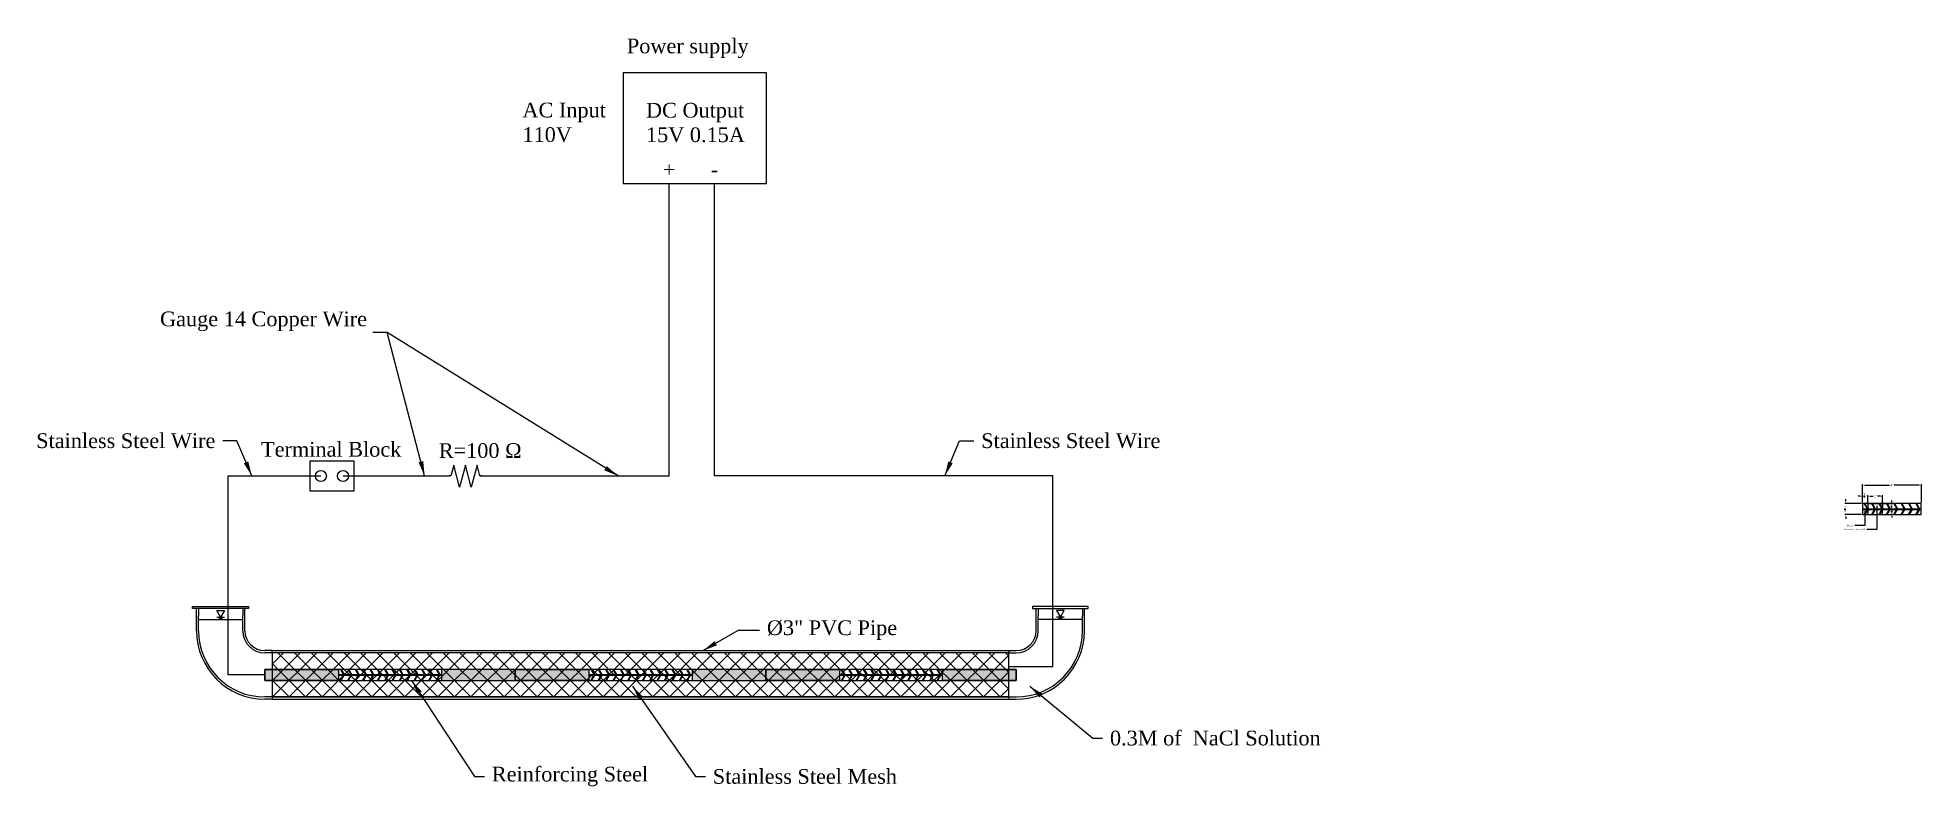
# Model space of a CAD drawing. Header units: metres. Extents: x -35 to 1129, y -141 to 51.
# Drawn here: x 707.1 to 835, y -44.2 to 6.6 of the extents above; entities that cross this region are included whole.
import ezdxf

# ---------------------------------------------------------------- set-up
doc = ezdxf.new("R2010")
doc.units = ezdxf.units.M
for name, color, linetype in [('L01', 1, 'Continuous'), ('L02', 2, 'Continuous'), ('L03', 3, 'Continuous'), ('L04', 4, 'Continuous'), ('L05', 5, 'Continuous')]:
    doc.layers.add(name, color=color, linetype=linetype)
doc.styles.add('TNR', font='times.ttf')
doc.linetypes.add('ZIGZAG', pattern='A,0.00254,-5.08,[131,ltypeshp.shx,S=5.08,R=0,X=-5.08,Y=0],-10.16,[131,ltypeshp.shx,S=5.08,R=180,X=5.08,Y=0],-5.08', length=20.32254)
doc.dimstyles.new('Annnotation_01', dxfattribs={"dimtxt": 1, "dimasz": 1, "dimexe": 0.25, "dimexo": 0.25, "dimgap": 0.5, "dimtad": 0, "dimtih": 1, "dimtoh": 1, "dimdec": 4, "dimzin": 0, "dimdsep": 46, "dimtxsty": 'TNR', "dimcen": 0.25, "dimadec": 0, "dimazin": 0, "dimtfac": 1, "dimtdec": 4, "dimtofl": 0, "dimtmove": 0, "dimatfit": 3, "dimfxl": 1, "dimtolj": 1, "dimtzin": 0, "dimarcsym": 0})
doc.dimstyles.new('Annnotation_02', dxfattribs={"dimtxt": 0.25, "dimasz": 0.25, "dimexe": 0.0625, "dimexo": 0.0625, "dimgap": 0.125, "dimtad": 0, "dimtih": 1, "dimtoh": 1, "dimdec": 4, "dimzin": 0, "dimdsep": 46, "dimtxsty": 'TNR', "dimcen": 0.0625, "dimclrd": 1, "dimclre": 1, "dimclrt": 3, "dimazin": 0, "dimtfac": 1, "dimtdec": 4, "dimtofl": 0, "dimtmove": 0, "dimatfit": 3, "dimfxl": 1, "dimtfillclr": 1, "dimtolj": 1, "dimtzin": 0, "dimarcsym": 0})

msp = doc.modelspace()

# ---------------------------------------------------------------- texts
at = {"color": 3, "char_height": 1, "style": 'TNR'}
for s, insert, attachment_point in [('Gauge 14 Copper Wire', (715.42215, -12.68818), 4), ('Stainless Steel Wire', (719.17724, -20.79781), 6), ('Stainless Steel Wire', (771.16656, -20.79781), 4), ('%%C3" PVC Pipe', (756.61781, -33.64371), 4), ('0.3M of  NaCl Solution', (779.90627, -40.97886), 4), ('Reinforcing Steel', (737.94436, -43.57886), 4), ('Stainless Steel Mesh', (752.94436, -43.57886), 4)]:
    msp.add_mtext(s, dxfattribs=dict(at, insert=insert, attachment_point=attachment_point))
at = {"layer": 'L03', "char_height": 1, "style": 'TNR'}
for s, width, insert, attachment_point in [('Power supply', 9.6176402, (747.11262, 6.50097), 1), ('AC Input\\P110V', 6.5576949, (740.0229, 2.15069), 1), ('DC Output\\P15V 0.15A', 6.8035153, (748.40993, 2.13913), 1), ('+', 0.4381922, (749.97984, -2.38772), 5), ('-', 0.4381922, (753.05689, -2.38772), 5), ('Terminal Block', 9.952912, (722.28031, -20.87425), 1), ('R=100 Ω', 8.2879338, (734.34139, -20.95858), 1)]:
    msp.add_mtext_dynamic_manual_height_columns(s, width=width, gutter_width=1, heights=[0], dxfattribs=dict(at, insert=insert, attachment_point=attachment_point))
at = {"layer": 'L03', "color": 3, "char_height": 0.1, "attachment_point": 6, "style": 'TNR'}
for s, insert in [('Horizontal Slice 2 and 3', (831.17049, -26.80545)), ('Slice 1', (830.3544, -26.54434))]:
    msp.add_mtext(s, dxfattribs=dict(at, insert=insert))

# ---------------------------------------------------------------- blocks, each defined once
blk = doc.blocks.new('*D88')
at = {"color": 1, "lineweight": -2, "transparency": 16777216}
for p, q in [((830.84, -24.55), (830.69, -24.55)), ((830.99, -24.99), (830.99, -24.49)), ((831.36, -24.99), (831.36, -24.49)), ((831.51, -24.55), (831.66, -24.55))]:
    blk.add_line(p, q, dxfattribs=at)
at = {"color": 1, "transparency": 16777216}
for points in [[(830.84, -24.53), (830.84, -24.58), (830.99, -24.55)], [(831.51, -24.53), (831.51, -24.58), (831.36, -24.55)]]:
    blk.add_solid(points, dxfattribs=at)
at = {"layer": 'Defpoints', "color": 0, "transparency": 16777216}
for p in [(830.99, -25.05), (831.36, -24.55), (831.36, -25.05)]:
    blk.add_point(p, dxfattribs=at)
at = {"color": 3, "transparency": 16777216, "insert": (831.17, -24.55), "char_height": 0.15, "attachment_point": 5, "style": 'TNR'}
blk.add_mtext('\\A1;{\\H1x;\\S3/8;}"', dxfattribs=at)
blk = doc.blocks.new('*D92')
at = {"color": 1, "lineweight": -2, "transparency": 16777216}
for p, q in [((830.92, -25.05), (829.8, -25.05)), ((830.92, -25.8), (829.8, -25.8))]:
    blk.add_line(p, q, dxfattribs=at)
at = {"color": 1, "lineweight": 13, "transparency": 16777216}
for p, q in [((829.86, -24.9), (829.86, -24.75)), ((829.86, -25.95), (829.86, -26.1))]:
    blk.add_line(p, q, dxfattribs=at)
at = {"color": 1, "transparency": 16777216}
for points in [[(829.84, -24.9), (829.89, -24.9), (829.86, -25.05)], [(829.84, -25.95), (829.89, -25.95), (829.86, -25.8)]]:
    blk.add_solid(points, dxfattribs=at)
at = {"layer": 'Defpoints', "color": 0, "transparency": 16777216}
for p in [(830.99, -25.05), (829.86, -25.8), (830.99, -25.8)]:
    blk.add_point(p, dxfattribs=at)
at = {"color": 3, "transparency": 16777216, "insert": (829.86, -25.43), "char_height": 0.15, "attachment_point": 5, "style": 'TNR'}
blk.add_mtext('\\A1;{\\H1x;\\S3/4;}"', dxfattribs=at)
blk = doc.blocks.new('*D93')
at = {"color": 1, "lineweight": -2, "transparency": 16777216}
for p, q in [((830.99, -24.99), (830.99, -23.74)), ((834.99, -24.99), (834.99, -23.74))]:
    blk.add_line(p, q, dxfattribs=at)
at = {"color": 1, "lineweight": 13, "transparency": 16777216}
for p, q in [((831.14, -23.8), (832.82, -23.8)), ((834.84, -23.8), (833.15, -23.8))]:
    blk.add_line(p, q, dxfattribs=at)
at = {"color": 1, "transparency": 16777216}
for points in [[(831.14, -23.78), (831.14, -23.83), (830.99, -23.8)], [(834.84, -23.78), (834.84, -23.83), (834.99, -23.8)]]:
    blk.add_solid(points, dxfattribs=at)
at = {"layer": 'Defpoints', "color": 0, "transparency": 16777216}
for p in [(834.99, -23.8), (830.99, -25.05), (834.99, -25.05)]:
    blk.add_point(p, dxfattribs=at)
at = {"color": 3, "transparency": 16777216, "insert": (832.99, -23.8), "char_height": 0.15, "attachment_point": 5, "style": 'TNR'}
blk.add_mtext('\\A1;4"', dxfattribs=at)
blk = doc.blocks.new('*D94')
at = {"color": 1, "lineweight": -2, "transparency": 16777216}
for p, q in [((831.36, -24.99), (831.36, -24.49)), ((831.51, -24.55), (831.71, -24.55)), ((832.21, -24.55), (832.02, -24.55)), ((832.36, -24.99), (832.36, -24.49))]:
    blk.add_line(p, q, dxfattribs=at)
at = {"color": 1, "transparency": 16777216}
for points in [[(831.51, -24.53), (831.51, -24.58), (831.36, -24.55)], [(832.21, -24.53), (832.21, -24.58), (832.36, -24.55)]]:
    blk.add_solid(points, dxfattribs=at)
at = {"layer": 'Defpoints', "color": 0, "transparency": 16777216}
for p in [(831.36, -25.05), (832.36, -24.55), (832.36, -25.05)]:
    blk.add_point(p, dxfattribs=at)
at = {"color": 3, "transparency": 16777216, "insert": (831.86, -24.55), "char_height": 0.15, "attachment_point": 5, "style": 'TNR'}
blk.add_mtext('\\A1;1"', dxfattribs=at)
blk = doc.blocks.new('*D95')
at = {"color": 1, "lineweight": -2, "transparency": 16777216}
for p, q in [((832.42, -25.05), (833.05, -25.05)), ((832.42, -25.43), (833.05, -25.43))]:
    blk.add_line(p, q, dxfattribs=at)
at = {"color": 1, "lineweight": 13, "transparency": 16777216}
for p, q in [((832.99, -24.95), (832.99, -24.85)), ((832.99, -25.53), (832.99, -25.63))]:
    blk.add_line(p, q, dxfattribs=at)
at = {"color": 1, "transparency": 16777216}
for points in [[(832.97, -24.95), (833, -24.95), (832.99, -25.05)], [(832.97, -25.53), (833, -25.53), (832.99, -25.43)]]:
    blk.add_solid(points, dxfattribs=at)
at = {"layer": 'Defpoints', "color": 0, "transparency": 16777216}
for p in [(832.36, -25.05), (832.36, -25.43), (832.99, -25.43)]:
    blk.add_point(p, dxfattribs=at)
at = {"color": 3, "transparency": 16777216, "insert": (832.99, -25.24), "char_height": 0.1, "attachment_point": 5, "style": 'TNR'}
blk.add_mtext('\\A1;{\\H1x;\\S3/8;}"', dxfattribs=at)
blk = doc.blocks.new('*D96')
at = {"color": 1, "lineweight": -2, "transparency": 16777216}
for p, q in [((832.42, -25.43), (833.05, -25.43)), ((832.42, -25.8), (833.05, -25.8))]:
    blk.add_line(p, q, dxfattribs=at)
at = {"color": 1, "lineweight": 13, "transparency": 16777216}
for p, q in [((832.99, -25.33), (832.99, -25.23)), ((832.99, -25.9), (832.99, -26))]:
    blk.add_line(p, q, dxfattribs=at)
at = {"color": 1, "transparency": 16777216}
for points in [[(832.97, -25.33), (833, -25.33), (832.99, -25.43)], [(832.97, -25.9), (833, -25.9), (832.99, -25.8)]]:
    blk.add_solid(points, dxfattribs=at)
at = {"layer": 'Defpoints', "color": 0, "transparency": 16777216}
for p in [(832.36, -25.43), (832.99, -25.43), (832.36, -25.8)]:
    blk.add_point(p, dxfattribs=at)
at = {"color": 3, "transparency": 16777216, "insert": (832.99, -25.62), "char_height": 0.1, "attachment_point": 5, "style": 'TNR'}
blk.add_mtext('\\A1;{\\H1x;\\S3/8;}"', dxfattribs=at)

# ---------------------------------------------------------------- dimensions: what is measured, and where the dimension line sits
for base, p1, p2, override, picture, middle in [((834.98552, -23.8048), (830.98552, -25.0548), (834.98552, -25.0548), {"dimtxt": 0.15, "dimasz": 0.15, "dimgap": 0.075, "dimdec": 0, "dimlunit": 3, "dimlwd": 13}, '*D93', (832.98552, -23.8048)), ((831.36052, -24.5548), (830.98552, -25.0548), (831.36052, -25.0548), {"dimtxt": 0.15, "dimasz": 0.15, "dimgap": 0.075, "dimdec": 4, "dimlunit": 4}, '*D88', (831.17302, -24.5548)), ((832.36052, -24.5548), (831.36052, -25.0548), (832.36052, -25.0548), {"dimtxt": 0.15, "dimasz": 0.15, "dimgap": 0.075, "dimdec": 4, "dimlunit": 4}, '*D94', (831.86052, -24.5548))]:
    dim = msp.add_linear_dim(base=base, p1=p1, p2=p2, dimstyle='Annnotation_02', override=override)
    dim.commit()
    dim.dimension.update_dxf_attribs({"geometry": picture, "text_midpoint": middle})
dim = msp.add_linear_dim(base=(829.86234, -25.8048), p1=(830.98552, -25.0548), p2=(830.98552, -25.8048), angle=90, dimstyle='Annnotation_02', override={"dimtxt": 0.15, "dimasz": 0.15, "dimgap": 0.075, "dimdec": 2, "dimlunit": 4, "dimlwd": 13})
dim.commit()
dim.dimension.update_dxf_attribs({"geometry": '*D92', "text_midpoint": (829.86234, -25.4298)})
for p1, angle, picture, middle in [((832.36052, -25.0548), 90, '*D95', (832.98552, -25.2423)), ((832.36052, -25.8048), 270, '*D96', (832.98552, -25.6173))]:
    dim = msp.add_linear_dim(base=(832.98552, -25.4298), p1=p1, p2=(832.36052, -25.4298), angle=angle, dimstyle='Annnotation_02', override={"dimtxt": 0.1, "dimasz": 0.1, "dimgap": 0.05, "dimdec": 4, "dimlunit": 4, "dimlwd": 13})
    dim.commit()
    dim.dimension.update_dxf_attribs({"geometry": picture, "text_midpoint": middle, "dimtype": 160})

# ---------------------------------------------------------------- hatches: boundary and pattern name
at = {"layer": 'L01'}
h = msp.add_hatch(dxfattribs=at)
h.set_pattern_fill('ANSI37', color=256, scale=0.25, angle=90)
h.set_pattern_definition([(135, (728.1079, 1.6671), (-0.561266, -0.561266), []), (225, (728.1079, 1.6671), (0.561266, -0.561266), [])])
h.paths.add_polyline_path([(773.03613, -38.18208), (773.03613, -35.18208), (723.03613, -35.18208), (723.03613, -38.18208)])
at = {"layer": 'L05'}
h = msp.add_hatch(color=251, dxfattribs=at)
h.dxf.hatch_style = 1
h.paths.add_polyline_path([(727.53613, -37.05708), (727.53613, -36.30708), (722.53613, -36.30708), (722.53613, -37.05708)])
h = msp.add_hatch(color=251, dxfattribs=at)
h.dxf.hatch_style = 1
h.paths.add_polyline_path([(739.53613, -37.05708), (739.53613, -36.30708), (734.53613, -36.30708), (734.53613, -37.05708)])
h = msp.add_hatch(color=251, dxfattribs=at)
h.dxf.hatch_style = 1
h.paths.add_polyline_path([(744.53613, -37.05708), (744.53613, -36.30708), (739.53613, -36.30708), (739.53613, -37.05708)])
h = msp.add_hatch(color=251, dxfattribs=at)
h.dxf.hatch_style = 1
h.paths.add_polyline_path([(756.53613, -37.05708), (756.53613, -36.30708), (751.53613, -36.30708), (751.53613, -37.05708)])
h = msp.add_hatch(color=251, dxfattribs=at)
h.dxf.hatch_style = 1
h.paths.add_polyline_path([(761.53613, -37.05708), (761.53613, -36.30708), (756.53613, -36.30708), (756.53613, -37.05708)])
h = msp.add_hatch(color=251, dxfattribs=at)
h.dxf.hatch_style = 1
h.paths.add_polyline_path([(773.53613, -37.05708), (773.53613, -36.30708), (768.53613, -36.30708), (768.53613, -37.05708)])

# ---------------------------------------------------------------- linework, layer by layer
at = {"layer": 'L01'}
for p, q in [((749.97984, -23.18208), (749.97984, -3.32522)), ((753.05689, -23.18208), (753.05689, -3.32522)), ((720.03613, -36.68208), (720.03613, -23.18208)), ((720.03613, -23.18208), (726.34105, -23.18208)), ((727.84105, -23.18208), (735.04287, -23.18208)), ((737.1364, -23.18208), (749.97984, -23.18208)), ((830.98552, -25.4048), (834.98552, -25.4048)), ((830.98552, -25.4548), (834.98552, -25.4548)), ((831.11052, -25.0548), (831.31259, -25.4048)), ((831.12302, -25.8048), (831.32509, -25.4548)), ((831.16052, -25.0548), (831.36259, -25.4048)), ((831.17302, -25.8048), (831.37509, -25.4548)), ((831.61052, -25.0548), (831.81259, -25.4048)), ((831.62302, -25.8048), (831.82509, -25.4548)), ((831.66052, -25.0548), (831.86259, -25.4048)), ((831.67302, -25.8048), (831.87509, -25.4548)), ((832.11052, -25.0548), (832.31259, -25.4048)), ((832.12302, -25.8048), (832.32509, -25.4548)), ((832.16052, -25.0548), (832.36259, -25.4048)), ((832.17302, -25.8048), (832.37509, -25.4548)), ((832.61052, -25.0548), (832.81259, -25.4048)), ((832.62302, -25.8048), (832.82509, -25.4548)), ((832.66052, -25.0548), (832.86259, -25.4048)), ((832.67302, -25.8048), (832.87509, -25.4548)), ((833.11052, -25.0548), (833.31259, -25.4048)), ((833.12302, -25.8048), (833.32509, -25.4548)), ((833.16052, -25.0548), (833.36259, -25.4048)), ((833.17302, -25.8048), (833.37509, -25.4548)), ((833.61052, -25.0548), (833.81259, -25.4048)), ((833.62302, -25.8048), (833.82509, -25.4548)), ((833.66052, -25.0548), (833.86259, -25.4048)), ((833.67302, -25.8048), (833.87509, -25.4548)), ((834.11052, -25.0548), (834.31259, -25.4048)), ((834.12302, -25.8048), (834.32509, -25.4548)), ((834.16052, -25.0548), (834.36259, -25.4048)), ((834.17302, -25.8048), (834.37509, -25.4548)), ((834.61052, -25.0548), (834.81259, -25.4048)), ((834.62302, -25.8048), (834.82509, -25.4548)), ((834.66052, -25.0548), (834.86259, -25.4048)), ((834.67302, -25.8048), (834.87509, -25.4548)), ((722.53613, -36.68208), (720.03613, -36.68208)), ((727.53613, -36.65708), (734.53613, -36.65708)), ((727.53613, -36.70708), (734.53613, -36.70708)), ((727.66113, -36.30708), (727.86321, -36.65708)), ((727.67363, -37.05708), (727.87571, -36.70708)), ((727.71113, -36.30708), (727.91321, -36.65708)), ((727.72363, -37.05708), (727.92571, -36.70708)), ((728.16113, -36.30708), (728.36321, -36.65708)), ((728.17363, -37.05708), (728.37571, -36.70708)), ((728.21113, -36.30708), (728.41321, -36.65708)), ((728.22363, -37.05708), (728.42571, -36.70708)), ((728.66113, -36.30708), (728.86321, -36.65708)), ((728.67363, -37.05708), (728.87571, -36.70708)), ((728.71113, -36.30708), (728.91321, -36.65708)), ((728.72363, -37.05708), (728.92571, -36.70708)), ((729.16113, -36.30708), (729.36321, -36.65708)), ((729.17363, -37.05708), (729.37571, -36.70708)), ((729.21113, -36.30708), (729.41321, -36.65708)), ((729.22363, -37.05708), (729.42571, -36.70708)), ((729.66113, -36.30708), (729.86321, -36.65708)), ((729.67363, -37.05708), (729.87571, -36.70708)), ((729.71113, -36.30708), (729.91321, -36.65708)), ((729.72363, -37.05708), (729.92571, -36.70708)), ((730.16113, -36.30708), (730.36321, -36.65708)), ((730.17363, -37.05708), (730.37571, -36.70708)), ((730.21113, -36.30708), (730.41321, -36.65708)), ((730.22363, -37.05708), (730.42571, -36.70708)), ((730.66113, -36.30708), (730.86321, -36.65708)), ((730.67363, -37.05708), (730.87571, -36.70708)), ((730.71113, -36.30708), (730.91321, -36.65708)), ((730.72363, -37.05708), (730.92571, -36.70708)), ((731.16113, -36.30708), (731.36321, -36.65708)), ((731.17363, -37.05708), (731.37571, -36.70708)), ((731.21113, -36.30708), (731.41321, -36.65708)), ((731.22363, -37.05708), (731.42571, -36.70708)), ((731.66113, -36.30708), (731.86321, -36.65708)), ((731.67363, -37.05708), (731.87571, -36.70708)), ((731.71113, -36.30708), (731.91321, -36.65708)), ((731.72363, -37.05708), (731.92571, -36.70708)), ((732.16113, -36.30708), (732.36321, -36.65708)), ((732.17363, -37.05708), (732.37571, -36.70708)), ((732.21113, -36.30708), (732.41321, -36.65708)), ((732.22363, -37.05708), (732.42571, -36.70708)), ((732.66113, -36.30708), (732.86321, -36.65708)), ((732.67363, -37.05708), (732.87571, -36.70708)), ((732.71113, -36.30708), (732.91321, -36.65708)), ((732.72363, -37.05708), (732.92571, -36.70708)), ((733.16113, -36.30708), (733.36321, -36.65708)), ((733.17363, -37.05708), (733.37571, -36.70708)), ((733.21113, -36.30708), (733.41321, -36.65708)), ((733.22363, -37.05708), (733.42571, -36.70708)), ((733.66113, -36.30708), (733.86321, -36.65708)), ((733.67363, -37.05708), (733.87571, -36.70708)), ((733.71113, -36.30708), (733.91321, -36.65708)), ((733.72363, -37.05708), (733.92571, -36.70708)), ((734.16113, -36.30708), (734.36321, -36.65708)), ((734.17363, -37.05708), (734.37571, -36.70708)), ((734.21113, -36.30708), (734.41321, -36.65708)), ((734.22363, -37.05708), (734.42571, -36.70708)), ((744.53613, -36.65708), (751.53613, -36.65708)), ((744.53613, -36.70708), (751.53613, -36.70708)), ((744.66113, -36.30708), (744.86321, -36.65708)), ((744.67363, -37.05708), (744.87571, -36.70708)), ((744.71113, -36.30708), (744.91321, -36.65708)), ((744.72363, -37.05708), (744.92571, -36.70708)), ((745.16113, -36.30708), (745.36321, -36.65708)), ((745.17363, -37.05708), (745.37571, -36.70708)), ((745.21113, -36.30708), (745.41321, -36.65708)), ((745.22363, -37.05708), (745.42571, -36.70708)), ((745.66113, -36.30708), (745.86321, -36.65708)), ((745.67363, -37.05708), (745.87571, -36.70708)), ((745.71113, -36.30708), (745.91321, -36.65708)), ((745.72363, -37.05708), (745.92571, -36.70708)), ((746.16113, -36.30708), (746.36321, -36.65708)), ((746.17363, -37.05708), (746.37571, -36.70708)), ((746.21113, -36.30708), (746.41321, -36.65708)), ((746.22363, -37.05708), (746.42571, -36.70708)), ((746.66113, -36.30708), (746.86321, -36.65708)), ((746.67363, -37.05708), (746.87571, -36.70708)), ((746.71113, -36.30708), (746.91321, -36.65708)), ((746.72363, -37.05708), (746.92571, -36.70708)), ((747.16113, -36.30708), (747.36321, -36.65708)), ((747.17363, -37.05708), (747.37571, -36.70708)), ((747.21113, -36.30708), (747.41321, -36.65708)), ((747.22363, -37.05708), (747.42571, -36.70708)), ((747.66113, -36.30708), (747.86321, -36.65708)), ((747.67363, -37.05708), (747.87571, -36.70708)), ((747.71113, -36.30708), (747.91321, -36.65708)), ((747.72363, -37.05708), (747.92571, -36.70708)), ((748.16113, -36.30708), (748.36321, -36.65708)), ((748.17363, -37.05708), (748.37571, -36.70708)), ((748.21113, -36.30708), (748.41321, -36.65708)), ((748.22363, -37.05708), (748.42571, -36.70708)), ((748.66113, -36.30708), (748.86321, -36.65708)), ((748.67363, -37.05708), (748.87571, -36.70708)), ((748.71113, -36.30708), (748.91321, -36.65708)), ((748.72363, -37.05708), (748.92571, -36.70708)), ((749.16113, -36.30708), (749.36321, -36.65708)), ((749.17363, -37.05708), (749.37571, -36.70708)), ((749.21113, -36.30708), (749.41321, -36.65708)), ((749.22363, -37.05708), (749.42571, -36.70708)), ((749.66113, -36.30708), (749.86321, -36.65708)), ((749.67363, -37.05708), (749.87571, -36.70708)), ((749.71113, -36.30708), (749.91321, -36.65708)), ((749.72363, -37.05708), (749.92571, -36.70708)), ((750.16113, -36.30708), (750.36321, -36.65708)), ((750.17363, -37.05708), (750.37571, -36.70708)), ((750.21113, -36.30708), (750.41321, -36.65708)), ((750.22363, -37.05708), (750.42571, -36.70708)), ((750.66113, -36.30708), (750.86321, -36.65708)), ((750.67363, -37.05708), (750.87571, -36.70708)), ((750.71113, -36.30708), (750.91321, -36.65708)), ((750.72363, -37.05708), (750.92571, -36.70708)), ((751.16113, -36.30708), (751.36321, -36.65708)), ((751.17363, -37.05708), (751.37571, -36.70708)), ((751.21113, -36.30708), (751.41321, -36.65708)), ((751.22363, -37.05708), (751.42571, -36.70708)), ((761.53613, -36.65708), (768.53613, -36.65708)), ((761.53613, -36.70708), (768.53613, -36.70708)), ((761.66113, -36.30708), (761.86321, -36.65708)), ((761.67363, -37.05708), (761.87571, -36.70708)), ((761.71113, -36.30708), (761.91321, -36.65708)), ((761.72363, -37.05708), (761.92571, -36.70708)), ((762.16113, -36.30708), (762.36321, -36.65708)), ((762.17363, -37.05708), (762.37571, -36.70708)), ((762.21113, -36.30708), (762.41321, -36.65708)), ((762.22363, -37.05708), (762.42571, -36.70708)), ((762.66113, -36.30708), (762.86321, -36.65708)), ((762.67363, -37.05708), (762.87571, -36.70708)), ((762.71113, -36.30708), (762.91321, -36.65708)), ((762.72363, -37.05708), (762.92571, -36.70708)), ((763.16113, -36.30708), (763.36321, -36.65708)), ((763.17363, -37.05708), (763.37571, -36.70708)), ((763.21113, -36.30708), (763.41321, -36.65708)), ((763.22363, -37.05708), (763.42571, -36.70708)), ((763.66113, -36.30708), (763.86321, -36.65708)), ((763.67363, -37.05708), (763.87571, -36.70708)), ((763.71113, -36.30708), (763.91321, -36.65708)), ((763.72363, -37.05708), (763.92571, -36.70708)), ((764.16113, -36.30708), (764.36321, -36.65708)), ((764.17363, -37.05708), (764.37571, -36.70708)), ((764.21113, -36.30708), (764.41321, -36.65708)), ((764.22363, -37.05708), (764.42571, -36.70708)), ((764.66113, -36.30708), (764.86321, -36.65708)), ((764.67363, -37.05708), (764.87571, -36.70708)), ((764.71113, -36.30708), (764.91321, -36.65708)), ((764.72363, -37.05708), (764.92571, -36.70708)), ((765.16113, -36.30708), (765.36321, -36.65708)), ((765.17363, -37.05708), (765.37571, -36.70708)), ((765.21113, -36.30708), (765.41321, -36.65708)), ((765.22363, -37.05708), (765.42571, -36.70708)), ((765.66113, -36.30708), (765.86321, -36.65708)), ((765.67363, -37.05708), (765.87571, -36.70708)), ((765.71113, -36.30708), (765.91321, -36.65708)), ((765.72363, -37.05708), (765.92571, -36.70708)), ((766.16113, -36.30708), (766.36321, -36.65708)), ((766.17363, -37.05708), (766.37571, -36.70708)), ((766.21113, -36.30708), (766.41321, -36.65708)), ((766.22363, -37.05708), (766.42571, -36.70708)), ((766.66113, -36.30708), (766.86321, -36.65708)), ((766.67363, -37.05708), (766.87571, -36.70708)), ((766.71113, -36.30708), (766.91321, -36.65708)), ((766.72363, -37.05708), (766.92571, -36.70708)), ((767.16113, -36.30708), (767.36321, -36.65708)), ((767.17363, -37.05708), (767.37571, -36.70708)), ((767.21113, -36.30708), (767.41321, -36.65708)), ((767.22363, -37.05708), (767.42571, -36.70708)), ((767.66113, -36.30708), (767.86321, -36.65708)), ((767.67363, -37.05708), (767.87571, -36.70708)), ((767.71113, -36.30708), (767.91321, -36.65708)), ((767.72363, -37.05708), (767.92571, -36.70708)), ((768.16113, -36.30708), (768.36321, -36.65708)), ((768.17363, -37.05708), (768.37571, -36.70708)), ((768.21113, -36.30708), (768.41321, -36.65708)), ((768.22363, -37.05708), (768.42571, -36.70708))]:
    msp.add_line(p, q, dxfattribs=at)
at = {"layer": 'L01', "flags": 128}
msp.add_lwpolyline([(773.03613, -36.1177), (776.03613, -36.1177), (776.03613, -23.18208), (753.05689, -23.18208)], dxfattribs=at)
at = {"layer": 'L01'}
msp.add_lwpolyline([(773.03613, -38.18208), (773.03613, -35.18208), (723.03613, -35.18208), (723.03613, -38.18208)], close=True, dxfattribs=at)
at = {"layer": 'L02'}
msp.add_lwpolyline([(746.86938, -3.32522), (756.59188, -3.32522), (756.59188, 4.17478), (746.86938, 4.17478)], close=True, dxfattribs=at)
at = {"layer": 'L03'}
for p, q in [((831.36052, -25.0548), (831.36052, -25.8048)), ((717.89113, -33.68208), (717.89113, -32.18208)), ((718.03613, -33.68208), (718.03613, -32.68208)), ((721.03613, -33.68208), (721.03012, -32.68208)), ((721.18113, -33.68208), (721.18113, -32.18208)), ((774.89113, -33.68208), (774.89113, -32.18208)), ((775.03613, -33.68208), (775.04214, -32.68208)), ((778.03613, -33.68208), (778.03613, -32.68208)), ((778.18113, -33.68208), (778.18113, -32.18208)), ((723.03613, -35.03708), (722.53613, -35.03708)), ((723.03613, -35.18208), (722.53613, -35.18208)), ((773.03613, -35.03708), (773.53613, -35.03708)), ((773.03613, -35.18208), (773.53613, -35.18208)), ((723.03613, -38.18208), (722.53613, -38.18208)), ((723.03613, -38.32708), (722.53613, -38.32708)), ((773.03613, -38.18208), (773.53613, -38.18208)), ((773.03613, -38.32708), (773.53613, -38.32708))]:
    msp.add_line(p, q, dxfattribs=at)
at = {"layer": 'L03', "linetype": 'ZIGZAG', "ltscale": 0.005}
for p, q in [((718.03613, -32.18208), (718.03613, -32.68208)), ((721.03012, -32.18208), (721.03012, -32.68208)), ((775.04214, -32.18208), (775.04214, -32.68208)), ((778.03613, -32.18208), (778.03613, -32.68208))]:
    msp.add_line(p, q, dxfattribs=at)
at = {"layer": 'L03', "color": 142, "true_color": 0x00a3e0}
for p, q in [((718.03613, -32.93208), (721.03159, -32.9255)), ((719.27405, -32.76748), (719.79367, -32.76748)), ((719.40396, -32.84978), (719.66376, -32.84978)), ((778.03613, -32.93208), (775.04068, -32.9255)), ((776.79821, -32.76748), (776.2786, -32.76748)), ((776.66831, -32.84978), (776.4085, -32.84978))]:
    msp.add_line(p, q, dxfattribs=at)
at = {"layer": 'L03'}
for points in [[(725.59105, -24.18208), (728.59105, -24.18208), (728.59105, -22.18208), (725.59105, -22.18208)], [(717.63512, -32.03708), (721.43113, -32.03708), (721.43113, -32.18208), (717.63512, -32.18208)], [(778.43714, -32.03708), (774.64113, -32.03708), (774.64113, -32.18208), (778.43714, -32.18208)], [(723.03613, -35.18208), (723.03613, -35.03708), (773.03613, -35.03708), (773.03613, -35.18208)], [(723.03613, -38.18208), (723.03613, -38.32708), (773.03613, -38.32708), (773.03613, -38.18208)]]:
    msp.add_lwpolyline(points, close=True, dxfattribs=at)
for points in [[(737.2614, -23.18208), (737.1364, -23.18208), (736.94229, -22.45764), (736.54721, -23.93208), (736.15213, -22.45764), (735.75706, -23.93208), (735.36198, -22.45764), (735.16787, -23.18208), (735.04287, -23.18208)], [(831.36052, -25.0548), (832.36052, -25.0548), (832.36052, -25.4298), (831.36052, -25.4298)], [(831.36052, -25.8048), (832.36052, -25.8048), (832.36052, -25.4298), (831.36052, -25.4298)]]:
    msp.add_lwpolyline(points, dxfattribs=at)
at = {"layer": 'L03', "color": 142, "true_color": 0x00a3e0, "flags": 128}
for points in [[(719.53386, -32.76748), (719.27405, -32.31748), (719.79367, -32.31748)], [(776.53841, -32.76748), (776.79821, -32.31748), (776.2786, -32.31748)]]:
    msp.add_lwpolyline(points, close=True, dxfattribs=at)
at = {"layer": 'L03'}
for centre in [(726.34105, -23.18208), (727.84105, -23.18208)]:
    msp.add_circle(centre, 0.375, dxfattribs=at)
for centre, radius, start, end in [((722.53613, -33.68208), 4.645, 180, 270), ((722.53613, -33.68208), 4.5, 180, 270), ((722.53613, -33.68208), 1.5, 180, 270), ((722.53613, -33.68208), 1.355, 180, 270), ((773.53613, -33.68208), 1.5, 270, 0), ((773.53613, -33.68208), 1.355, 270, 0), ((773.53613, -33.68208), 4.5, 270, 0), ((773.53613, -33.68208), 4.645, 270, 0)]:
    msp.add_arc(centre, radius, start, end, dxfattribs=at)
at = {"layer": 'L04'}
for points in [[(834.98552, -25.8048), (834.98552, -25.0548), (830.98552, -25.0548), (830.98552, -25.8048)], [(739.53613, -37.05708), (739.53613, -36.30708), (722.53613, -36.30708), (722.53613, -37.05708)], [(756.53613, -37.05708), (756.53613, -36.30708), (739.53613, -36.30708), (739.53613, -37.05708)], [(773.53613, -37.05708), (773.53613, -36.30708), (756.53613, -36.30708), (756.53613, -37.05708)]]:
    msp.add_lwpolyline(points, close=True, dxfattribs=at)
at = {"layer": 'L05'}
for points in [[(722.53613, -37.05708), (722.53613, -36.30708), (727.53613, -36.30708), (727.53613, -37.05708)], [(739.53613, -37.05708), (739.53613, -36.30708), (734.53613, -36.30708), (734.53613, -37.05708)], [(739.53613, -37.05708), (739.53613, -36.30708), (744.53613, -36.30708), (744.53613, -37.05708)], [(756.53613, -37.05708), (756.53613, -36.30708), (751.53613, -36.30708), (751.53613, -37.05708)], [(756.53613, -37.05708), (756.53613, -36.30708), (761.53613, -36.30708), (761.53613, -37.05708)], [(768.53613, -37.05708), (768.53613, -36.30708), (773.53613, -36.30708), (773.53613, -37.05708)]]:
    msp.add_lwpolyline(points, close=True, dxfattribs=at)

msp.set_redraw_order([(e.dxf.handle, doc.entitydb.next_handle()) for e in msp.query("TEXT MTEXT ATTDEF DIMENSION ARC_DIMENSION")])  # texts and dimensions are drawn at this point

# ---------------------------------------------------------------- leaders
at = {"layer": 'L01'}
msp.add_leader([(733.38111, -23.18208), (730.83803, -13.43818), (729.87106, -13.43818)], dimstyle='Annnotation_01', override={"dimasz": 1}, dxfattribs=at)
at = {"layer": 'L01', "annotation_type": 0, "has_hookline": 1}
for points, hookline_direction, text_width in [([(721.64994, -23.18208), (720.64421, -20.79781), (719.67724, -20.79781)], 1, 11.75775), ([(768.69386, -23.18208), (769.69959, -20.79781), (770.66656, -20.79781)], 0, 11.75775), ([(752.27808, -35.03708), (754.69148, -33.64371), (756.11781, -33.64371)], 0, 8.54867), ([(732.49668, -37.05708), (736.77255, -43.57886), (737.44436, -43.57886)], 0, 10.31867), ([(747.49668, -37.45574), (751.77255, -43.57886), (752.44436, -43.57886)], 0, 12.1204), ([(774.45859, -37.45574), (778.73445, -40.97886), (779.40627, -40.97886)], 0, 13.92718)]:
    msp.add_leader(points, dimstyle='Annnotation_01', override={"dimasz": 1}, dxfattribs=dict(at, hookline_direction=hookline_direction, text_width=text_width))
at = {"layer": 'L03'}
for points, override in [([(746.51081, -23.18208), (730.83803, -13.43818)], {"dimasz": 1}), ([(831.96458, -25.21437), (831.96458, -26.80545)], {"dimasz": 0.1})]:
    msp.add_leader(points, dimstyle='Annnotation_02', override=override, dxfattribs=at)
at = {"layer": 'L03', "annotation_type": 0, "has_hookline": 1, "hookline_direction": 1}
for points, text_width in [([(831.14849, -25.5437), (831.14849, -26.54434), (830.4794, -26.54434)], 0.37873), ([(831.96458, -25.8048), (831.96458, -26.80545), (831.29549, -26.80545)], 1.4204)]:
    msp.add_leader(points, dimstyle='Annnotation_02', override={"dimasz": 0.1}, dxfattribs=dict(at, text_width=text_width))

doc.saveas('drawing.dxf')
